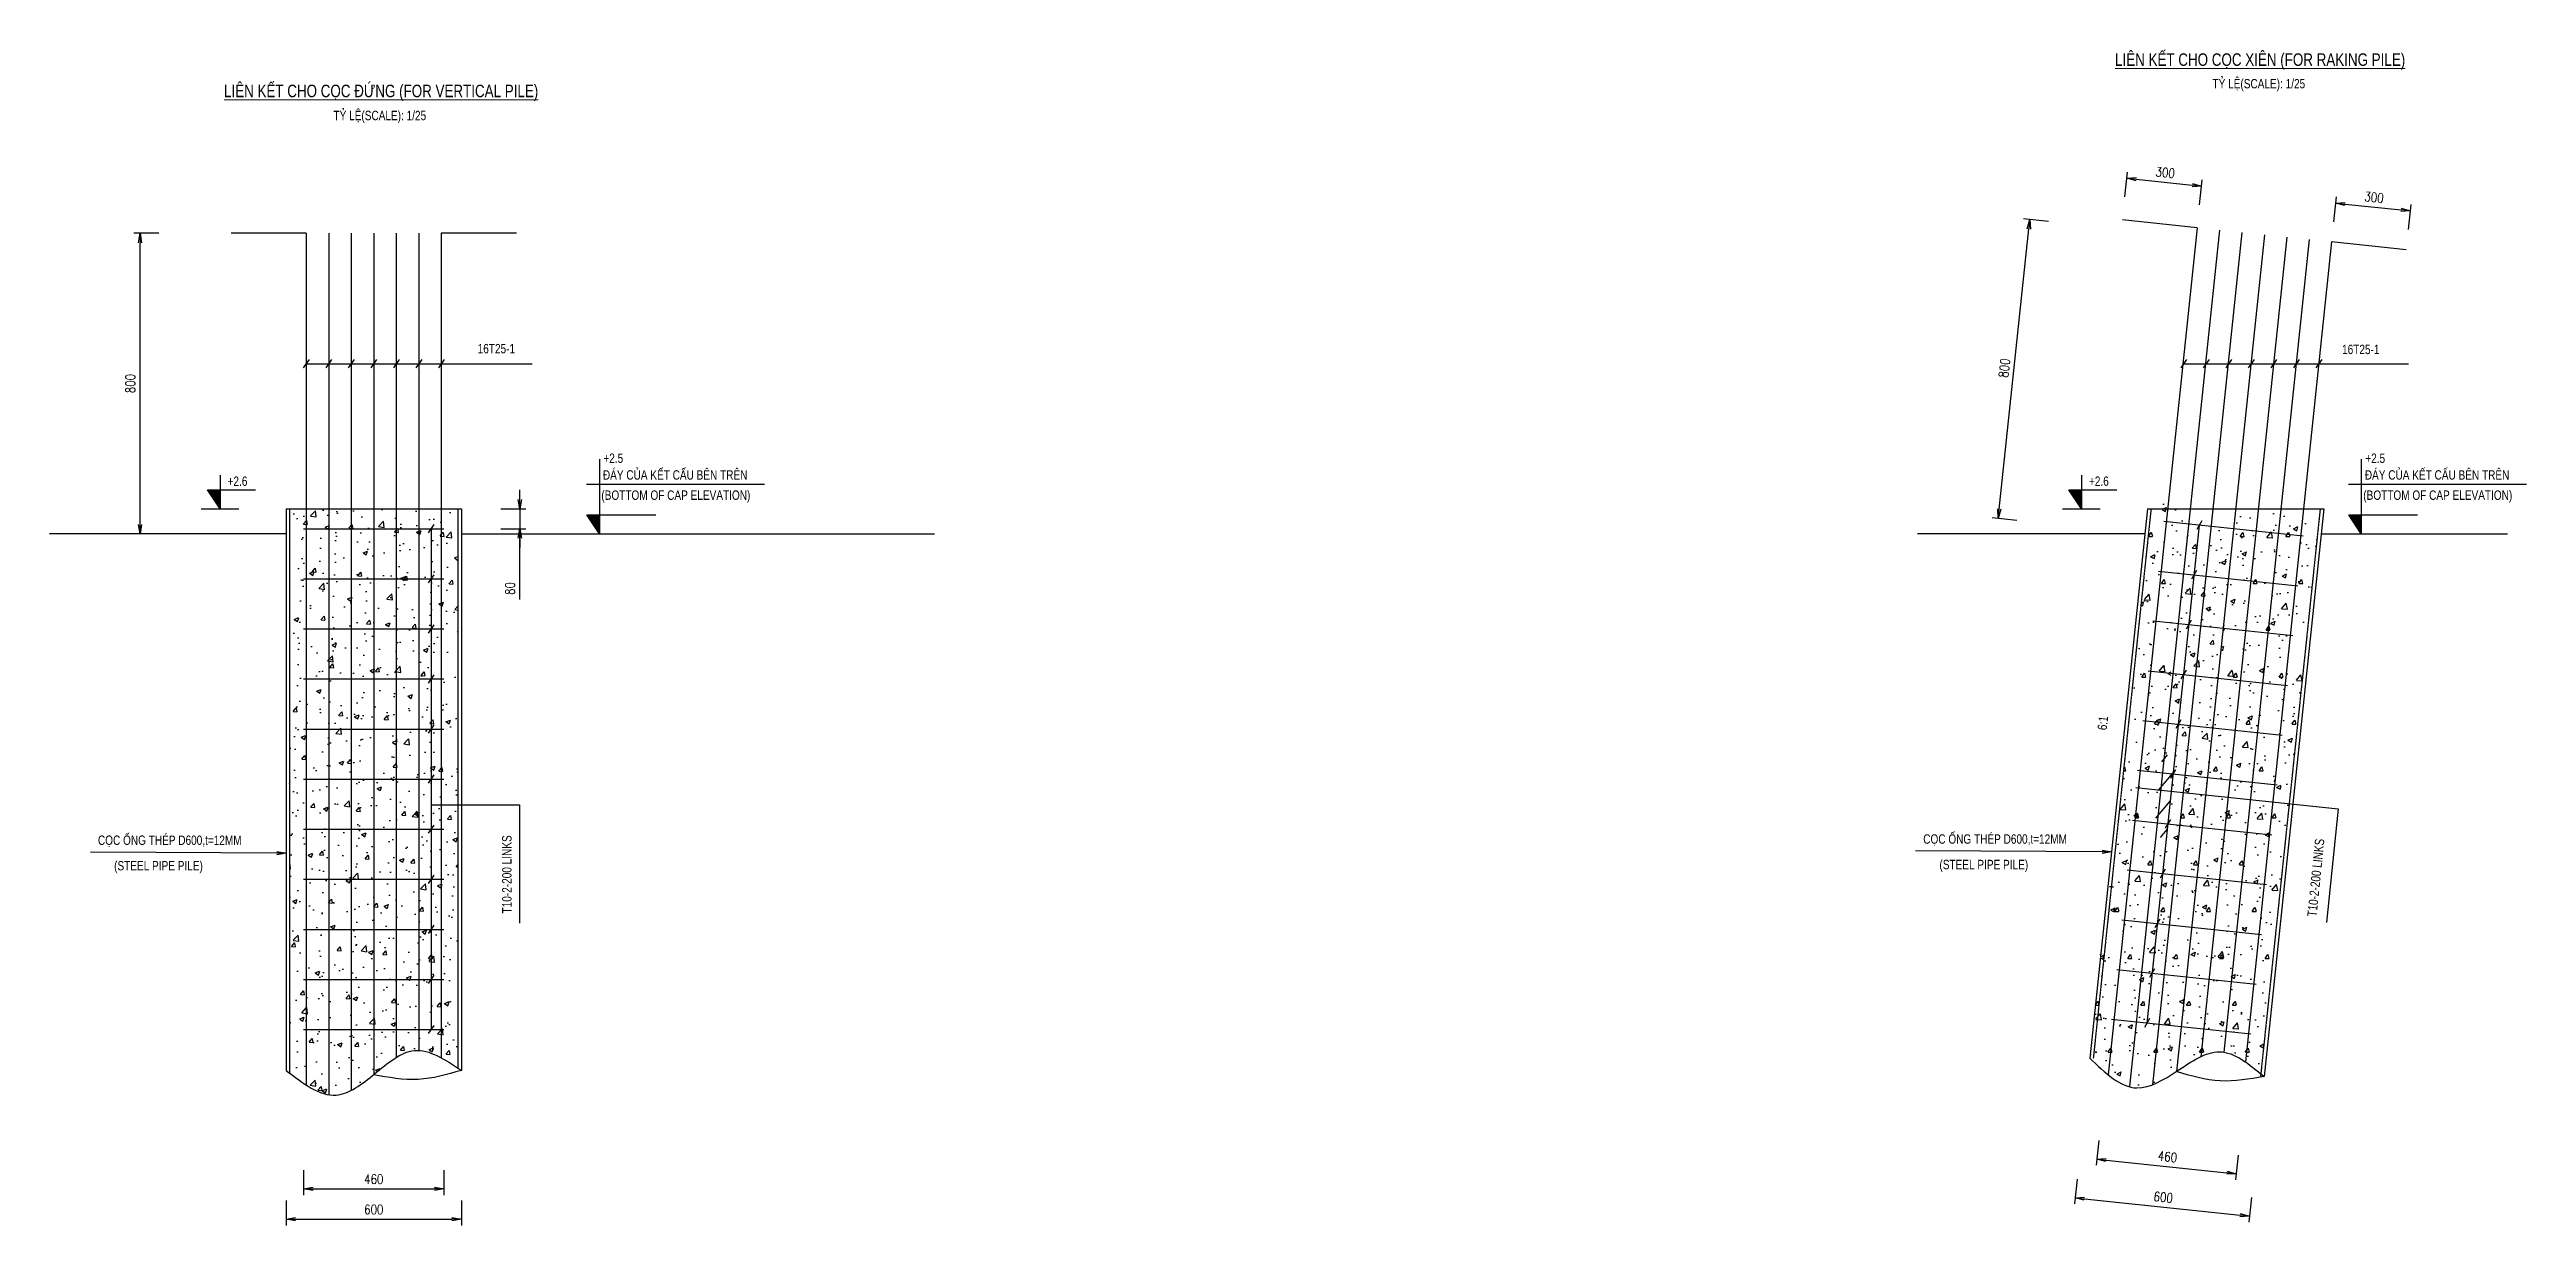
# Model space of a CAD drawing. Header units: millimetres. Extents: x -73021 to 3450336, y 75330 to 1037285.
# Drawn here: x 1796 to 11691, y 123835 to 128531 of the extents above; entities that cross this region are included whole.
import ezdxf
from ezdxf.enums import TextEntityAlignment as Align

# ---------------------------------------------------------------- set-up
doc = ezdxf.new("R2010")
doc.units = ezdxf.units.MM
doc.linetypes.add('HIDDEN', pattern=[0.5, 0.3, -0.2])
for name, color, linetype in [('03_Dimension line', 4, 'Continuous'), ('BAO', 7, 'Continuous'), ('Big_Text_Note', 3, 'Continuous'), ('DIM', 4, 'Continuous'), ('HATCH', 8, 'Continuous'), ('KHUAT', 8, 'HIDDEN'), ('MANH', 4, 'Continuous'), ('s-note', 2, 'Continuous'), ('THEPCHU', 6, 'Continuous'), ('THEPDAI', 2, 'Continuous')]:
    doc.layers.add(name, color=color, linetype=linetype)
doc.styles.add('dim', font='romans.shx', dxfattribs={"width": 0.8})
doc.styles.add('Ghi chu', font='vn_vni.shx', dxfattribs={"width": 0.8})
doc.styles.get("Standard").update_dxf_attribs({"font": 'vn_vni.shx'})
doc.styles.add('VN_VNI', font='vn_vni.shx', dxfattribs={"width": 0.8})
doc.dimstyles.new('25', dxfattribs={"dimscale": 25, "dimtxt": 1.5, "dimasz": 1.5, "dimexe": 1, "dimexo": 1, "dimgap": 0.8, "dimtad": 1, "dimdec": 0, "dimzin": 0, "dimdsep": 46, "dimtxsty": 'dim', "dimblk": 'OPEN', "dimcen": 0.09, "dimdle": 0.15, "dimclrt": 4, "dimadec": 0, "dimazin": 0, "dimtfac": 1, "dimtdec": 0, "dimtix": 1, "dimtmove": 1, "dimatfit": 3, "dimldrblk": 'OPEN', "dimfxl": 3, "dimfxlon": 1, "dimtolj": 1, "dimtzin": 0, "dimarcsym": 0})
pattern_1 = [(50, (0, 0), (182.18467, -15.93909), [19.05, -209.55]), (355, (0, 0), (-35.24283, 191.05664), [15.24, -167.64]), (100.451, (15.18, -1.33), (146.9425, 175.1167), [16.19, -178.09]), (46.1842, (0, 50.8), (271.07904, -42.04233), [28.575, -314.325]), (96.6356, (22.6, 47.3), (237.40423, 247.42556), [24.285, -267.135]), (351.184, (0, 50.8), (237.4046, 247.4251), [22.86, -251.46]), (21, (25.4, 38.1), (151.61488, -102.26552), [19.05, -209.55]), (326, (25.4, 38.1), (61.80203, 184.18797), [15.24, -167.64]), (71.4514, (38.03, 29.58), (213.4165, 81.92286), [16.19, -178.09]), (37.5, (0, 0), (3.088603, 84.55504), [0, -165.608, 0, -170.18, 0, -168.275]), (7.5, (0, 0), (66.81966, 100.180575), [0, -97.028, 0, -161.798, 0, -64.135]), (327.5, (-56.64, 0), (135.590595, -5.728744), [0, -63.5, 0, -198.12, 0, -262.89]), (317.5, (-82.04, 0), (148.12918, 25.42649), [0, -82.55, 0, -131.572, 0, -186.69])]

msp = doc.modelspace()

# ---------------------------------------------------------------- texts
at = {"layer": '03_Dimension line', "color": 4, "style": 'Ghi chu', "width": 0.8}
for s, p in [('16T25-1', (3506.22, 127318.07)), ('COÏC OÁNG THEÙP D600,t=12MM', (1989.31, 125354.67)), ('COÏC OÁNG THEÙP D600,t=12MM', (9281.08, 125359.42)), ('(STEEL PIPE PILE)', (2053.94, 125252.81)), ('(STEEL PIPE PILE)', (9345.7, 125257.56))]:
    msp.add_text(s, height=37.5, dxfattribs=at).set_placement(p)
at = {"layer": '03_Dimension line', "width": 0.8}
msp.add_text('16T25-1', height=37.5, dxfattribs=at).set_placement((10954.16, 127314.99))
for s, p in [('ÑAÙY CUÛA KEÁT CAÁU BEÂN TREÂN ', (4006.49, 126851.12)), ('ÑAÙY CUÛA KEÁT CAÁU BEÂN TREÂN ', (11044.97, 126851.12)), ('(BOTTOM OF CAP ELEVATION)', (4000.41, 126770.4)), ('(BOTTOM OF CAP ELEVATION)', (11038.89, 126770.4))]:
    msp.add_text(s, height=37.5, dxfattribs=at).set_placement(p, align=Align.TOP_LEFT)
at = {"layer": '03_Dimension line', "color": 4, "style": 'Ghi chu', "width": 0.8}
for s, rotation, p in [('6:1', 83.403227, (10013.78, 125811.38)), ('T10-2-200 LINKS', 90, (3641.53, 125080.87)), ('T10-2-200 LINKS', 84.165632, (10852.2, 125066.65))]:
    msp.add_text(s, height=37.5, rotation=rotation, dxfattribs=at).set_placement(p)
at = {"layer": '03_Dimension line', "width": 0.8}
for p in [(4048.03, 126899.17), (11086.5, 126899.17)]:
    msp.add_attdef('+2.5', text='-', height=37.5, dxfattribs=at).set_placement(p, align=Align.MIDDLE_CENTER)
at = {"layer": '03_Dimension line', "color": 4, "style": 'Ghi chu', "width": 0.8}
for p in [(2546.78, 126807.5), (9982.63, 126807.5)]:
    msp.add_attdef('+2.6', text='-', height=37.5, dxfattribs=at).set_placement(p, align=Align.MIDDLE_CENTER)
at = {"layer": 'Big_Text_Note', "color": 6, "linetype": 'Continuous', "lineweight": 0, "style": 'VN_VNI', "width": 0.8}
for s, p in [('%%ULIEÂN KEÁT CHO COÏC XIEÂN (FOR RAKING PILE)', (10626.83, 128491.38)), ('%%ULIEÂN KEÁT CHO COÏC ÑÖÙNG (FOR VERTICAL PILE)', (3120.56, 128366.12))]:
    msp.add_text(s, height=50, dxfattribs=at).set_placement(p, align=Align.MIDDLE)
at = {"layer": 's-note', "color": 2, "linetype": 'Continuous', "lineweight": 13, "style": 'VN_VNI', "width": 0.8}
for p in [(10621.64, 128395.16), (3115.37, 128268.05)]:
    msp.add_text('TYÛ LEÄ(SCALE): 1/25', height=37.5, dxfattribs=at).set_placement(p, align=Align.MIDDLE)

# ---------------------------------------------------------------- blocks, each defined once
blk = doc.blocks.new('_OPEN')
at = {"color": 0, "linetype": 'ByBlock'}
for p, q in [((-1, 0.17), (0, 0)), ((0, 0), (-1, -0.17)), ((0, 0), (-1, 0))]:
    blk.add_line(p, q, dxfattribs=at)
blk = doc.blocks.new('*D51')
at = {"layer": '03_Dimension line', "color": 0, "lineweight": -2, "ltscale": 5}
for p, q in [((2232.5, 127797.4), (2132.5, 127797.4)), ((2157.5, 126634.9), (2157.5, 127759.9)), ((2232.5, 126597.4), (2132.5, 126597.4))]:
    blk.add_line(p, q, dxfattribs=at)
at = {"layer": 'Defpoints', "color": 0, "ltscale": 5}
for p in [(2157.5, 127797.4), (2903.3, 127797.4), (2903.3, 126597.4)]:
    blk.add_point(p, dxfattribs=at)
at = {"layer": '03_Dimension line', "color": 0, "lineweight": -2, "ltscale": 5, "xscale": 37.5, "yscale": 37.5, "zscale": 37.5}
for p, rotation in [((2157.5, 127797.4), 90), ((2157.5, 126597.4), 270)]:
    blk.add_blockref('_OPEN', p, dxfattribs=dict(at, rotation=rotation))
at = {"layer": '03_Dimension line', "color": 4, "ltscale": 5, "insert": (2118.8, 127197.4), "char_height": 37.5, "attachment_point": 5, "rotation": 90, "style": 'dim'}
blk.add_mtext('\\A1;800', dxfattribs=at)
blk = doc.blocks.new('*D52')
at = {"layer": '03_Dimension line', "color": 0, "lineweight": -2, "ltscale": 5}
for p, q in [((2741.1, 123934.7), (2741.1, 123834.7)), ((3441.1, 123934.7), (3441.1, 123834.7)), ((2778.6, 123859.7), (3403.6, 123859.7))]:
    blk.add_line(p, q, dxfattribs=at)
at = {"layer": 'Defpoints', "color": 0, "ltscale": 5}
for p in [(2741.1, 124787.7), (3441.1, 124787.7), (3441.1, 123859.7)]:
    blk.add_point(p, dxfattribs=at)
at = {"layer": '03_Dimension line', "color": 0, "lineweight": -2, "ltscale": 5, "xscale": 37.5, "yscale": 37.5, "zscale": 37.5, "rotation": 180}
blk.add_blockref('_OPEN', (2741.1, 123859.7), dxfattribs=at)
at = {"layer": '03_Dimension line', "color": 0, "lineweight": -2, "ltscale": 5, "xscale": 37.5, "yscale": 37.5, "zscale": 37.5}
blk.add_blockref('_OPEN', (3441.1, 123859.7), dxfattribs=at)
at = {"layer": '03_Dimension line', "color": 4, "ltscale": 5, "insert": (3091.1, 123898.5), "char_height": 37.5, "attachment_point": 5, "style": 'dim'}
blk.add_mtext('\\A1;600', dxfattribs=at)
blk = doc.blocks.new('*D53')
at = {"layer": '03_Dimension line', "color": 0, "lineweight": -2, "ltscale": 5}
for p, q in [((9895.5, 124020), (9885.1, 123920.5)), ((9925, 123941.5), (10546.5, 123876.2)), ((10591.7, 123946.8), (10581.2, 123847.4))]:
    blk.add_line(p, q, dxfattribs=at)
at = {"layer": 'Defpoints', "color": 0, "ltscale": 5}
for p in [(9946.2, 124502.8), (10642.4, 124429.6), (10583.8, 123872.2)]:
    blk.add_point(p, dxfattribs=at)
at = {"layer": '03_Dimension line', "color": 0, "lineweight": -2, "ltscale": 5, "xscale": 37.5, "yscale": 37.5, "zscale": 37.5}
for p, rotation in [((9887.7, 123945.4), 173.9999999999732), ((10583.8, 123872.2), 353.9999999999732)]:
    blk.add_blockref('_OPEN', p, dxfattribs=dict(at, rotation=rotation))
at = {"layer": '03_Dimension line', "color": 4, "ltscale": 5, "insert": (10239.8, 123947.4), "char_height": 37.5, "attachment_point": 5, "rotation": 354, "style": 'dim'}
blk.add_mtext('\\A1;600', dxfattribs=at)
blk = doc.blocks.new('*D54')
at = {"layer": '03_Dimension line', "color": 0, "lineweight": -2, "ltscale": 5}
for p, q in [((3674.3, 126734.9), (3674.3, 126772.4)), ((3599.3, 126697.4), (3699.3, 126697.4)), ((3674.3, 126697.4), (3674.3, 126617.4)), ((3674.3, 126697.4), (3674.3, 126617.4)), ((3599.3, 126617.4), (3699.3, 126617.4)), ((3674.3, 126334.6), (3674.3, 126617.4)), ((3674.3, 126579.9), (3674.3, 126542.4))]:
    blk.add_line(p, q, dxfattribs=at)
at = {"layer": 'Defpoints', "color": 0, "ltscale": 5}
for p in [(2830.6, 126697.4), (2830.6, 126617.4), (3674.3, 126617.4)]:
    blk.add_point(p, dxfattribs=at)
at = {"layer": '03_Dimension line', "color": 0, "lineweight": -2, "ltscale": 5, "xscale": 37.5, "yscale": 37.5, "zscale": 37.5}
for p, rotation in [((3674.3, 126697.4), 270), ((3674.3, 126617.4), 90)]:
    blk.add_blockref('_OPEN', p, dxfattribs=dict(at, rotation=rotation))
at = {"layer": '03_Dimension line', "color": 4, "ltscale": 5, "insert": (3635.6, 126378.8), "char_height": 37.5, "attachment_point": 5, "rotation": 90, "style": 'dim'}
blk.add_mtext('\\A1;80', dxfattribs=at)
blk = doc.blocks.new('*D55')
at = {"layer": '03_Dimension line', "color": 0, "lineweight": -2, "ltscale": 5}
for p, q in [((2811.1, 124055.7), (2811.1, 123955.7)), ((3371.1, 124055.7), (3371.1, 123955.7)), ((2848.6, 123980.7), (3333.6, 123980.7))]:
    blk.add_line(p, q, dxfattribs=at)
at = {"layer": 'Defpoints', "color": 0, "ltscale": 5}
for p in [(2811.1, 124853.2), (3371.1, 124853.2), (3371.1, 123980.7)]:
    blk.add_point(p, dxfattribs=at)
at = {"layer": '03_Dimension line', "color": 0, "lineweight": -2, "ltscale": 5, "xscale": 37.5, "yscale": 37.5, "zscale": 37.5, "rotation": 180}
blk.add_blockref('_OPEN', (2811.1, 123980.7), dxfattribs=at)
at = {"layer": '03_Dimension line', "color": 0, "lineweight": -2, "ltscale": 5, "xscale": 37.5, "yscale": 37.5, "zscale": 37.5}
blk.add_blockref('_OPEN', (3371.1, 123980.7), dxfattribs=at)
at = {"layer": '03_Dimension line', "color": 4, "ltscale": 5, "insert": (3091.1, 124019.5), "char_height": 37.5, "attachment_point": 5, "style": 'dim'}
blk.add_mtext('\\A1;460', dxfattribs=at)
blk = doc.blocks.new('*D90')
at = {"layer": '03_Dimension line', "color": 0, "lineweight": -2, "ltscale": 5}
for p, q in [((9781, 127844.5), (9681.5, 127855)), ((9584.8, 126695.7), (9702.5, 127815.1)), ((9655.5, 126650.5), (9556, 126661))]:
    blk.add_line(p, q, dxfattribs=at)
at = {"layer": 'Defpoints', "color": 0, "ltscale": 5}
for p in [(9706.4, 127852.3), (10286.4, 127791.4), (10160.9, 126597.4)]:
    blk.add_point(p, dxfattribs=at)
at = {"layer": '03_Dimension line', "color": 0, "lineweight": -2, "ltscale": 5, "xscale": 37.5, "yscale": 37.5, "zscale": 37.5}
for p, rotation in [((9706.4, 127852.3), 84.00000000000003), ((9580.9, 126658.4), 264.0000000000001)]:
    blk.add_blockref('_OPEN', p, dxfattribs=dict(at, rotation=rotation))
at = {"layer": '03_Dimension line', "color": 4, "ltscale": 5, "insert": (9605.1, 127259.4), "char_height": 37.5, "attachment_point": 5, "rotation": 84, "style": 'dim'}
blk.add_mtext('\\A1;800', dxfattribs=at)
blk = doc.blocks.new('*D91')
at = {"layer": '03_Dimension line', "color": 0, "lineweight": -2, "ltscale": 5}
for p, q in [((9982.1, 124174.6), (9971.7, 124075.2)), ((10011.6, 124096.1), (10493.9, 124045.4)), ((10539.1, 124116.1), (10528.6, 124016.6))]:
    blk.add_line(p, q, dxfattribs=at)
at = {"layer": 'Defpoints', "color": 0, "ltscale": 5}
for p in [(10026.7, 124598.4), (10583.6, 124539.9), (10531.2, 124041.5)]:
    blk.add_point(p, dxfattribs=at)
at = {"layer": '03_Dimension line', "color": 0, "lineweight": -2, "ltscale": 5, "xscale": 37.5, "yscale": 37.5, "zscale": 37.5}
for p, rotation in [((9974.3, 124100), 174.0000000000032), ((10531.2, 124041.5), 354.0000000000032)]:
    blk.add_blockref('_OPEN', p, dxfattribs=dict(at, rotation=rotation))
at = {"layer": '03_Dimension line', "color": 4, "ltscale": 5, "insert": (10256.8, 124109.3), "char_height": 37.5, "attachment_point": 5, "rotation": 354, "style": 'dim'}
blk.add_mtext('\\A1;460', dxfattribs=at)
blk = doc.blocks.new('*D92')
at = {"layer": '03_Dimension line', "color": 0, "linetype": 'ByBlock', "lineweight": -2, "ltscale": 5}
for p, q in [((10086.6, 127942.8), (10097, 128042.2)), ((10131.7, 128013.5), (10355.5, 127989.9)), ((10385, 127911.4), (10395.4, 128010.9))]:
    blk.add_line(p, q, dxfattribs=at)
at = {"layer": 'Defpoints', "color": 0, "linetype": 'ByBlock', "ltscale": 5}
for p in [(10392.8, 127986), (10076.9, 127851), (10375.3, 127819.6)]:
    blk.add_point(p, dxfattribs=at)
at = {"layer": '03_Dimension line', "color": 0, "linetype": 'ByBlock', "lineweight": -2, "ltscale": 5, "xscale": 37.5, "yscale": 37.5, "zscale": 37.5}
for p, rotation in [((10094.4, 128017.4), 173.9999999999983), ((10392.8, 127986), 353.9999999999984)]:
    blk.add_blockref('_OPEN', p, dxfattribs=dict(at, rotation=rotation))
at = {"layer": '03_Dimension line', "color": 4, "linetype": 'ByBlock', "ltscale": 5, "insert": (10247.7, 128040.2), "char_height": 37.5, "attachment_point": 5, "rotation": 354, "style": 'dim'}
blk.add_mtext('\\A1;300', dxfattribs=at)
blk = doc.blocks.new('*D93')
at = {"layer": '03_Dimension line', "color": 0, "linetype": 'ByBlock', "lineweight": -2, "ltscale": 5}
for p, q in [((10920.8, 127843.8), (10931.3, 127943.2)), ((10966, 127914.5), (11189.7, 127890.9)), ((11219.2, 127812.4), (11229.6, 127911.9))]:
    blk.add_line(p, q, dxfattribs=at)
at = {"layer": 'Defpoints', "color": 0, "linetype": 'ByBlock', "ltscale": 5}
for p in [(11227, 127887), (10912.3, 127763.2), (11210.7, 127731.8)]:
    blk.add_point(p, dxfattribs=at)
at = {"layer": '03_Dimension line', "color": 0, "linetype": 'ByBlock', "lineweight": -2, "ltscale": 5, "xscale": 37.5, "yscale": 37.5, "zscale": 37.5}
for p, rotation in [((10928.7, 127918.4), 173.9999999999983), ((11227, 127887), 353.9999999999984)]:
    blk.add_blockref('_OPEN', p, dxfattribs=dict(at, rotation=rotation))
at = {"layer": '03_Dimension line', "color": 4, "linetype": 'ByBlock', "ltscale": 5, "insert": (11081.9, 127941.2), "char_height": 37.5, "attachment_point": 5, "rotation": 354, "style": 'dim'}
blk.add_mtext('\\A1;300', dxfattribs=at)

# ---------------------------------------------------------------- dimensions: what is measured, and where the dimension line sits
at = {"layer": '03_Dimension line', "linetype": 'ByBlock', "ltscale": 5}
for p1, p2, distance, picture, middle in [((10076.94, 127850.97), (10375.3, 127819.61), 167.32, '*D92', (10247.66, 128040.23)), ((10912.34, 127763.16), (11210.7, 127731.81), 156.08, '*D93', (11081.89, 127941.24))]:
    dim = msp.add_aligned_dim(p1=p1, p2=p2, distance=distance, dimstyle='25', dxfattribs=at)
    dim.commit()
    dim.dimension.update_dxf_attribs({"geometry": picture, "text_midpoint": middle})
at = {"layer": '03_Dimension line', "ltscale": 5}
for p1, p2, distance, text, picture, middle in [((10160.89, 126597.41), (10286.38, 127791.39), 583.18, '800', '*D90', (9605.11, 127259.41)), ((2811.06, 124853.23), (3371.06, 124853.23), -872.51, '460', '*D55', (3091.06, 124019.47)), ((10026.68, 124598.4), (10583.62, 124539.87), -501.11, '460', '*D91', (10256.82, 124109.31))]:
    dim = msp.add_aligned_dim(p1=p1, p2=p2, distance=distance, text=text, dimstyle='25', dxfattribs=at)
    dim.commit()
    dim.dimension.update_dxf_attribs({"geometry": picture, "text_midpoint": middle})
for base, p1, p2, angle, text, picture, middle in [((2157.5, 127797.41), (2903.28, 126597.41), (2903.28, 127797.41), 90, '800', '*D51', (2118.75, 127197.41)), ((10583.83, 123872.24), (9946.24, 124502.76), (10642.41, 124429.59), 354, '600', '*D53', (10239.8, 123947.36))]:
    dim = msp.add_linear_dim(base=base, p1=p1, p2=p2, angle=angle, text=text, dimstyle='25', dxfattribs=at)
    dim.commit()
    dim.dimension.update_dxf_attribs({"geometry": picture, "text_midpoint": middle})
dim = msp.add_linear_dim(base=(3674.3, 126617.41), p1=(2830.6, 126697.41), p2=(2830.6, 126617.41), angle=90, dimstyle='25', dxfattribs=at)
dim.commit()
dim.dimension.update_dxf_attribs({"geometry": '*D54', "text_midpoint": (3674.3, 126378.84), "dimtype": 160})
dim = msp.add_linear_dim(base=(3441.06, 123859.72), p1=(2741.06, 124787.71), p2=(3441.06, 124787.71), text='600', dimstyle='25', dxfattribs=at)
dim.commit()
dim.dimension.update_dxf_attribs({"geometry": '*D52', "text_midpoint": (3091.06, 123898.47)})

# ---------------------------------------------------------------- hatches: boundary and pattern name
for points in [[(2477.11, 126772.41), (2427.11, 126772.41), (2477.11, 126697.41)], [(9912.96, 126772.41), (9862.96, 126772.41), (9912.96, 126697.41)], [(3992.52, 126672.41), (3942.52, 126672.41), (3992.52, 126597.41)], [(11030.99, 126672.41), (10980.99, 126672.41), (11030.99, 126597.41)]]:
    msp.add_hatch(color=256).paths.add_polyline_path(points)
at = {"layer": 'HATCH', "ltscale": 5}
h = msp.add_hatch(dxfattribs=at)
h.set_pattern_fill('AR-CONC', color=256, style=0)
h.set_pattern_definition(pattern_1)
edge = h.paths.add_edge_path()
edge.add_line((3427.06, 126697.41), (3091.06, 126697.41))
edge.add_line((3091.06, 126697.41), (3091.06, 124437.4))
edge.add_spline(control_points=[(3091.06, 124437.4), (3092.05, 124438.2), (3146.03, 124482.23), (3251.62, 124574.34), (3368, 124502.58), (3427.06, 124463.24)], knot_values=[394.0787293, 394.0787293, 394.0787293, 394.0787293, 397.5245692, 582.3011419, 771.2952576, 771.2952576, 771.2952576, 771.2952576], degree=3, periodic=0)
edge.add_line((3427.06, 124463.24), (3427.06, 126697.41))
h.paths.add_polyline_path([(3061.06, 126447.45, -0.4142136), (3091.06, 126477.45), (3091.06, 126697.41), (2903.28, 126697.41), (2903.28, 126447.45)])
edge = h.paths.add_edge_path()
edge.add_line((2903.28, 126697.41), (2755.06, 126697.41))
edge.add_line((2755.06, 126697.41), (2755.06, 124443.06))
edge.add_spline(control_points=[(2755.06, 124443.06), (2804.63, 124404.91), (2854.16, 124368.93), (2903.28, 124358.31)], knot_values=[15.5299662, 15.5299662, 15.5299662, 15.5299662, 180.4903785, 180.4903785, 180.4903785, 180.4903785], degree=3, periodic=0)
edge.add_line((2903.28, 124358.31), (2903.28, 126697.41))
edge = h.paths.add_edge_path()
edge.add_spline(control_points=[(2903.28, 124358.31), (2915.88, 124355.58), (2979.33, 124350.24), (3041.93, 124397.37), (3091.06, 124437.4)], knot_values=[180.4903785, 180.4903785, 180.4903785, 180.4903785, 222.8106273, 394.0787293, 394.0787293, 394.0787293, 394.0787293], degree=3, periodic=0)
edge.add_line((3091.06, 124437.4), (3091.06, 126417.45))
edge.add_arc((3091.06, 126447.45), 30, 180, 270, ccw=False)
edge.add_line((3061.06, 126447.45), (2903.28, 126447.45))
edge.add_line((2903.28, 126447.45), (2903.28, 124358.31))
h = msp.add_hatch(dxfattribs=at)
h.set_pattern_fill('AR-CONC', color=256, angle=5, style=0)
h.set_pattern_definition([(55, (0, 0), (182.88058, 8e-06), [19.05, -209.55]), (0, (0, 0), (-51.7604, 187.258), [15.24, -167.64]), (105.451, (15.24, 3e-06), (131.12092, 187.2572), [16.19, -178.09]), (51.1842, (-4.43, 50.6), (273.71173, -18.25625), [28.575, -314.325]), (101.6356, (18.38, 49.09), (214.9363, 267.17517), [24.285, -267.135]), (356.184, (-4.43, 50.6), (214.9367, 267.17477), [22.86, -251.46]), (26, (21.98, 40.17), (159.95097, -88.66226), [19.05, -209.55]), (331, (21.98, 40.17), (45.51381, 188.87348), [15.24, -167.64]), (76.4514, (35.31, 32.78), (205.46433, 100.2116), [16.19, -178.09]), (42.5, (0, 0), (-4.292607, 84.50247), [0, -165.608, 0, -170.18, 0, -168.275]), (12.5, (0, 0), (57.83408, 105.623075), [0, -97.028, 0, -161.798, 0, -64.135]), (332.5, (-56.426, -4.94), (135.573925, 6.110555), [0, -63.5, 0, -198.12, 0, -262.89]), (322.5, (-81.73, -7.15), (145.34944, 38.24004), [0, -82.55, 0, -131.572, 0, -186.69])])
edge = h.paths.add_edge_path()
edge.add_spline(control_points=[(10292.6, 124449.78), (10293.67, 124450.47), (10351.95, 124488.62), (10466.6, 124569.19), (10574.84, 124485.65), (10629.46, 124440.36)], knot_values=[394.0787293, 394.0787293, 394.0787293, 394.0787293, 397.5245692, 582.3011419, 771.2952576, 771.2952576, 771.2952576, 771.2952576], degree=3, periodic=0)
edge.add_line((10629.46, 124440.36), (10863, 126662.29))
edge.add_line((10863, 126662.29), (10528.84, 126697.41))
edge.add_line((10528.84, 126697.41), (10292.6, 124449.78))
edge = h.paths.add_edge_path()
edge.add_spline(control_points=[(10097.58, 124390.75), (10109.83, 124386.72), (10172.38, 124374.78), (10239.55, 124415.11), (10292.6, 124449.78)], knot_values=[180.4903785, 180.4903785, 180.4903785, 180.4903785, 222.8106273, 394.0787293, 394.0787293, 394.0787293, 394.0787293], degree=3, periodic=0)
edge.add_line((10292.6, 124449.78), (10424.31, 125702.89))
edge.add_line((10424.31, 125702.89), (10316.86, 125714.18))
edge.add_arc((10287.09, 125717.94), 30, 264.482266, 352.806278, ccw=False)
edge.add_line((10284.21, 125688.08), (10251.99, 125381.55))
edge.add_line((10251.99, 125381.55), (10202.27, 125386.78))
edge.add_line((10202.27, 125386.78), (10097.58, 124390.75))
edge = h.paths.add_edge_path()
edge.add_line((10202.27, 125386.78), (10040.94, 125403.74))
edge.add_line((10040.94, 125403.74), (9946.24, 124502.76))
edge.add_spline(control_points=[(9946.24, 124502.76), (9995.8, 124455.34), (10045.35, 124407.93), (10097.58, 124390.75)], knot_values=[0, 0, 0, 0, 180.4903785, 180.4903785, 180.4903785, 180.4903785], degree=3, periodic=0)
edge.add_line((10097.58, 124390.75), (10202.27, 125386.78))
h.paths.add_polyline_path([(10054.86, 125402.27), (10202.27, 125386.78), (10342.08, 126717.04), (10194.68, 126732.53)])
at = {"layer": 'HATCH', "linetype": 'ByBlock', "ltscale": 5}
h = msp.add_hatch(dxfattribs=at)
h.set_pattern_fill('AR-CONC', color=256, style=0)
h.set_pattern_definition(pattern_1)
h.paths.add_polyline_path([(10457.76, 126021.14), (10368.25, 126030.55), (10347.35, 125831.64), (10436.86, 125822.23)])
h.paths.add_polyline_path([(10478.67, 126220.04), (10389.16, 126229.45), (10368.25, 126030.55), (10457.76, 126021.14)])
h.paths.add_polyline_path([(10499.57, 126418.95), (10410.07, 126428.35), (10389.16, 126229.45), (10478.67, 126220.04)])
h.paths.add_polyline_path([(10518.33, 126597.41), (10427.83, 126597.41), (10410.07, 126428.35), (10499.57, 126418.95)])
h.paths.add_polyline_path([(10427.83, 126597.41), (10379.79, 126597.41), (10362.54, 126433.35), (10410.07, 126428.35)])
h.paths.add_polyline_path([(10379.79, 126597.41), (10337.34, 126597.41), (10320.56, 126437.76), (10362.54, 126433.35)])
h.paths.add_polyline_path([(10362.54, 126433.35), (10320.56, 126437.76), (10299.65, 126238.86), (10341.64, 126234.44)])
h.paths.add_polyline_path([(10410.07, 126428.35), (10362.54, 126433.35), (10341.64, 126234.44), (10389.16, 126229.45)])
h.paths.add_polyline_path([(10389.16, 126229.45), (10341.64, 126234.44), (10320.73, 126035.54), (10368.25, 126030.55)])
h.paths.add_polyline_path([(10347.35, 125831.64), (10299.82, 125836.64), (10278.92, 125637.73), (10326.44, 125632.74)])
h.paths.add_polyline_path([(10299.82, 125836.64), (10257.84, 125841.05), (10236.94, 125642.14), (10278.92, 125637.73)])
h.paths.add_polyline_path([(10320.73, 126035.54), (10278.75, 126039.95), (10257.84, 125841.05), (10299.82, 125836.64)])
h.paths.add_polyline_path([(10436.86, 125822.23), (10347.35, 125831.64), (10326.44, 125632.74), (10415.95, 125623.33)])
at = {"layer": 'HATCH', "ltscale": 5}
h = msp.add_hatch(dxfattribs=at)
h.set_pattern_fill('ANSI31', color=256, scale=20, angle=5, style=0)
h.set_pattern_definition([(50, (10283.434, -505.434), (-48.643822, 40.817013), [])])
h.paths.add_polyline_path([(10284.21, 125688.08, -0.361414), (10257.21, 125715.33, -0.0428141), (10257.2, 125720.45), (10237.55, 125722.52), (10202.27, 125386.78), (10251.99, 125381.55)])
at = {"layer": 'MANH', "ltscale": 5}
h = msp.add_hatch(dxfattribs=at)
h.set_pattern_fill('AR-CONC', color=256, scale=3, angle=5, style=0)
h.set_pattern_definition([(55, (11082.47, -435.53), (548.6418, 2e-05), [57.15, -628.65]), (360, (11082.5, -435.5), (-155.2812, 561.774), [45.72, -502.92]), (105.451, (11128.2, -435.53), (393.3627, 561.7716), [48.57, -534.27]), (51.1842, (11069.2, -283.7), (821.1352, -54.7687), [85.725, -942.975]), (101.6356, (11137.6, -288.3), (644.809, 801.5255), [72.855, -801.405]), (356.184, (11069.2, -283.7), (644.81, 801.5243), [68.58, -754.38]), (26, (11148.4, -315), (479.8529, -265.9868), [57.15, -628.65]), (331, (11148.4, -315), (136.5414, 566.6204), [45.72, -502.92]), (76.4514, (11188.4, -337.2), (616.393, 300.6348), [48.57, -534.27]), (42.5, (11082.47, -435.53), (-12.87782, 253.5074), [0, -496.824, 0, -510.54, 0, -504.825]), (12.5, (11082.47, -435.53), (173.50224, 316.8692), [0, -291.084, 0, -485.394, 0, -192.405]), (332.5, (10913.2, -450.34), (406.72177, 18.33166), [0, -190.5, 0, -594.36, 0, -788.67]), (322.5, (10837.3, -456.98), (436.0483, 114.7201), [0, -247.65, 0, -394.716, 0, -560.07])])
h.paths.add_polyline_path([(10237.55, 125722.52), (10257.2, 125720.45, -0.9178874), (10316.98, 125720.56, -0.0532554), (10316.86, 125714.18), (10424.31, 125702.89), (10528.84, 126697.41), (10342.08, 126717.04)])

# ---------------------------------------------------------------- linework, layer by layer
for p, q in [((3992.52, 126895.73), (3992.52, 126597.41)), ((11030.99, 126895.73), (11030.99, 126597.41)), ((2427.11, 126772.41), (2618.83, 126772.41)), ((2477.11, 126697.41), (2427.11, 126772.41)), ((2477.11, 126831.1), (2477.11, 126697.41)), ((9862.96, 126772.41), (10054.68, 126772.41)), ((9912.96, 126697.41), (9862.96, 126772.41)), ((9912.96, 126831.1), (9912.96, 126697.41)), ((2402.11, 126697.41), (2552.11, 126697.41)), ((3942.52, 126672.41), (4217.52, 126672.41)), ((3992.52, 126597.41), (3942.52, 126672.41)), ((9837.96, 126697.41), (9987.96, 126697.41)), ((10980.99, 126672.41), (11255.99, 126672.41)), ((11030.99, 126597.41), (10980.99, 126672.41)), ((3917.52, 126597.41), (4067.52, 126597.41)), ((10955.99, 126597.41), (11105.99, 126597.41))]:
    msp.add_line(p, q)
at = {"layer": '03_Dimension line', "color": 4}
for p, q in [((2832.67, 127293.1), (2809.45, 127260.1)), ((2922.67, 127293.1), (2899.45, 127260.1)), ((3012.67, 127293.1), (2989.45, 127260.1)), ((3102.67, 127293.1), (3079.45, 127260.1)), ((3192.67, 127293.1), (3169.45, 127260.1)), ((3282.67, 127293.1), (3259.45, 127260.1)), ((3372.67, 127293.1), (3349.45, 127260.1)), ((10332.82, 127293.09), (10309.59, 127260.09)), ((10422.82, 127293.09), (10399.59, 127260.09)), ((10512.82, 127293.09), (10489.59, 127260.09)), ((10602.82, 127293.09), (10579.59, 127260.09)), ((10692.82, 127293.09), (10669.59, 127260.09)), ((10782.82, 127293.09), (10759.59, 127260.09)), ((10872.82, 127293.09), (10849.59, 127260.09)), ((3331.46, 126633.91), (3308.23, 126600.91)), ((10393.58, 126649.7), (10373.32, 126614.8)), ((3331.46, 126433.91), (3308.23, 126400.91)), ((10372.67, 126450.8), (10352.41, 126415.9)), ((3331.46, 126233.91), (3308.23, 126200.91)), ((10351.77, 126251.89), (10331.5, 126217)), ((3331.46, 126033.91), (3308.23, 126000.91)), ((10330.86, 126052.99), (10310.6, 126018.09)), ((3331.46, 125833.91), (3308.23, 125800.91)), ((10309.96, 125854.08), (10289.69, 125819.19)), ((3331.46, 125633.91), (3308.23, 125600.91)), ((10289.05, 125655.18), (10268.79, 125620.28)), ((3331.46, 125433.91), (3308.23, 125400.91)), ((10268.14, 125456.28), (10247.88, 125421.38)), ((3331.46, 125233.91), (3308.23, 125200.91)), ((10247.24, 125257.37), (10226.98, 125222.47)), ((3331.46, 125033.91), (3308.23, 125000.91)), ((10226.33, 125058.47), (10206.07, 125023.57)), ((3331.46, 124833.91), (3308.23, 124800.91)), ((10205.43, 124859.56), (10185.16, 124824.67)), ((3331.46, 124633.91), (3308.23, 124600.91)), ((10184.52, 124660.66), (10164.26, 124625.76))]:
    msp.add_line(p, q, dxfattribs=at)
at = {"layer": '03_Dimension line', "ltscale": 5}
for p, q in [((3319.85, 126617.41), (3319.85, 124617.41)), ((10130.26, 125583.9), (10939.06, 125498.9)), ((3319.85, 125514.87), (3673.87, 125514.87)), ((10939.06, 125498.9), (10891.3, 125044.49))]:
    msp.add_line(p, q, dxfattribs=at)
at = {"layer": 'BAO', "ltscale": 5}
for p, q in [((2741.06, 126697.41), (2741.06, 124453.88)), ((2741.06, 126697.41), (3441.06, 126697.41)), ((3441.06, 126697.41), (3441.06, 124453.88)), ((10176.91, 126697.41), (9946.24, 124502.76)), ((10176.91, 126697.41), (10880.77, 126697.41)), ((10880.77, 126697.41), (10642.41, 124429.59)), ((2741.06, 126597.41), (1795.95, 126597.41)), ((3441.06, 126597.41), (5331.28, 126597.41)), ((10166.4, 126597.41), (9257.95, 126597.41)), ((10870.26, 126597.41), (11191.73, 126597.41)), ((11191.73, 126597.41), (11615.4, 126597.41))]:
    msp.add_line(p, q, dxfattribs=at)
at = {"layer": 'DIM', "linetype": 'Continuous'}
for p, q in [((3941.56, 126795.4), (4652.26, 126795.4)), ((10980.03, 126795.4), (11690.73, 126795.4))]:
    msp.add_line(p, q, dxfattribs=at)
at = {"layer": 'KHUAT', "ltscale": 5}
for p, q in [((2755.06, 126697.41), (2755.06, 124443.06)), ((3427.06, 126697.41), (3427.06, 124463.24)), ((10190.99, 126697.41), (9960.17, 124501.29)), ((10866.69, 126697.41), (10628.49, 124431.05))]:
    msp.add_line(p, q, dxfattribs=at)
at = {"layer": 'MANH', "ltscale": 5}
for p, q in [((2821.06, 127276.6), (3723.46, 127276.6)), ((10321.2, 127276.59), (11219.53, 127276.59)), ((10383.45, 126632.25), (10174.39, 124643.21)), ((3673.87, 125514.87), (3673.87, 125042.52))]:
    msp.add_line(p, q, dxfattribs=at)
at = {"layer": 'MANH', "color": 4, "ltscale": 5}
for points, knots in [([(2741.06, 124453.88), (2808.02, 124402.06), (2927.47, 124309.62), (3098.08, 124440.41), (3255.8, 124577.98), (3377.31, 124496.58), (3441.06, 124453.88)], [0, 0, 0, 0, 222.8106273, 397.5245692, 582.3011419, 786.2245316, 786.2245316, 786.2245316, 786.2245316]), ([(9946.24, 124502.76), (10007.42, 124444.22), (10116.55, 124339.8), (10299.9, 124452.04), (10471.13, 124572.38), (10583.47, 124478.72), (10642.41, 124429.59)], [0, 0, 0, 0, 222.8106273, 397.5245692, 582.3011419, 786.2245316, 786.2245316, 786.2245316, 786.2245316]), ([(3441.06, 124453.88), (3383.91, 124437.43), (3268.36, 124404.18), (3150.03, 124425.79), (3090.23, 124436.72)], [0, 0, 0, 0, 175.8434223, 355.5236857, 355.5236857, 355.5236857, 355.5236857]), ([(10642.41, 124429.59), (10583.85, 124419.2), (10465.46, 124398.21), (10350.04, 124432.07), (10291.7, 124449.19)], [0, 0, 0, 0, 175.8434223, 355.5236857, 355.5236857, 355.5236857, 355.5236857])]:
    msp.add_open_spline(points, degree=3, knots=knots, dxfattribs=at)
at = {"layer": 'THEPCHU', "ltscale": 5}
for p, q in [((10375.3, 127819.61), (10076.94, 127850.97)), ((2821.06, 127797.41), (2521.06, 127797.41)), ((2821.06, 127797.41), (2821.06, 124395.54)), ((2911.06, 127797.41), (2911.06, 124356.84)), ((3001.06, 127797.41), (3001.06, 124374.3)), ((3091.06, 127797.41), (3091.06, 124437.4)), ((3091.06, 127797.41), (3091.06, 124437.4)), ((3181.06, 127797.41), (3181.06, 124505.99)), ((3271.06, 127797.41), (3271.06, 124533.83)), ((3361.06, 127797.41), (3361.06, 124504.06)), ((3661.06, 127797.41), (3361.06, 127797.41)), ((10375.3, 127819.61), (10019.71, 124436.37)), ((10464.81, 127810.2), (10105.32, 124389.93)), ((10554.31, 127800.79), (10196.5, 124396.43)), ((10643.82, 127791.39), (10292.6, 124449.78)), ((10733.33, 127781.98), (10389.28, 124508.59)), ((10822.84, 127772.57), (10481.7, 124526.87)), ((10912.34, 127763.16), (10568.09, 124487.85)), ((11210.7, 127731.81), (10912.34, 127763.16))]:
    msp.add_line(p, q, dxfattribs=at)
at = {"layer": 'THEPDAI', "ltscale": 5}
for p, q in [((2811.06, 126617.41), (3371.06, 126617.41)), ((10242.01, 126647.12), (10798.94, 126588.58)), ((2811.06, 126417.41), (3371.06, 126417.41)), ((10221.11, 126448.21), (10778.04, 126389.68)), ((2811.06, 126217.41), (3371.06, 126217.41)), ((10200.2, 126249.31), (10757.13, 126190.77)), ((2811.06, 126017.41), (3371.06, 126017.41)), ((10179.29, 126050.41), (10736.23, 125991.87)), ((2811.06, 125817.41), (3371.06, 125817.41)), ((10158.39, 125851.5), (10715.32, 125792.97)), ((2811.06, 125617.41), (3371.06, 125617.41)), ((10137.48, 125652.6), (10694.42, 125594.06)), ((2811.06, 125417.41), (3371.06, 125417.41)), ((10116.58, 125453.69), (10673.51, 125395.16)), ((2811.06, 125217.41), (3371.06, 125217.41)), ((10095.67, 125254.79), (10652.6, 125196.25)), ((2811.06, 125017.41), (3371.06, 125017.41)), ((10074.77, 125055.88), (10631.7, 124997.35)), ((2811.06, 124817.41), (3371.06, 124817.41)), ((2811.06, 124817.41), (3371.06, 124817.41)), ((10053.86, 124856.98), (10610.79, 124798.44)), ((10053.86, 124856.98), (10610.79, 124798.44)), ((2811.06, 124617.41), (3371.06, 124617.41)), ((10032.95, 124658.08), (10589.89, 124599.54))]:
    msp.add_line(p, q, dxfattribs=at)

msp.set_redraw_order([(e.dxf.handle, doc.entitydb.next_handle()) for e in msp.query("TEXT MTEXT ATTDEF DIMENSION ARC_DIMENSION")])  # texts and dimensions are drawn at this point

# ---------------------------------------------------------------- leaders
at = {"layer": '03_Dimension line', "linetype": 'ByBlock', "ltscale": 5}
for points in [[(2741.06, 125321.77), (1958.92, 125325.92)], [(10032.82, 125326.51), (9250.68, 125330.66)]]:
    msp.add_leader(points, dimstyle='25', dxfattribs=at)

doc.saveas('drawing.dxf')
